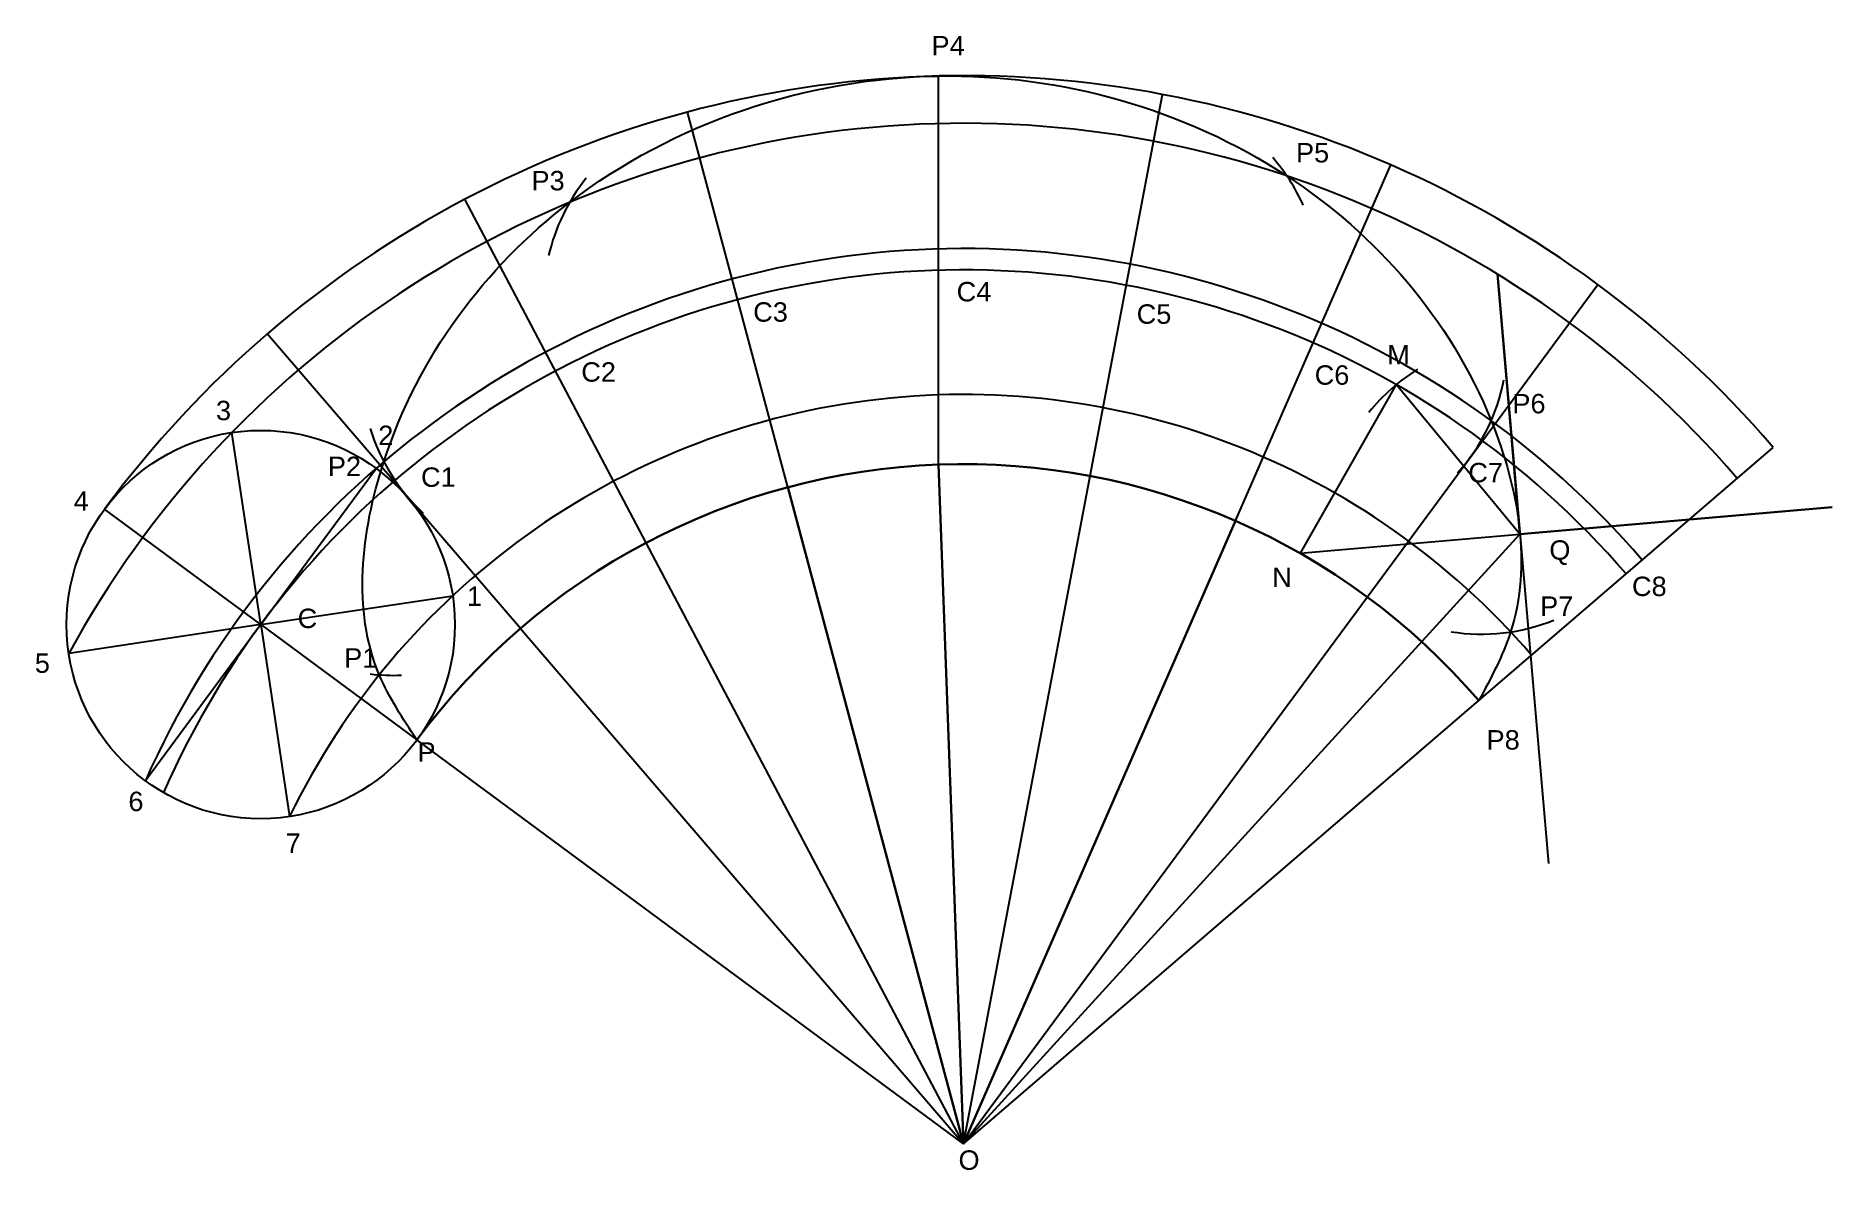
# Model space of a CAD drawing. Header units: millimetres. Extents: x 2179 to 3069, y 837 to 1653.
# Drawn here: x 2884.4 to 3069.4, y 837 to 953.9 of the extents above; entities that cross this region are included whole.
import ezdxf

# ---------------------------------------------------------------- set-up
doc = ezdxf.new("R2010")
doc.units = ezdxf.units.MM
doc.styles.get("Standard").update_dxf_attribs({"font": 'arial.ttf', "height": 3})

msp = doc.modelspace()

# ---------------------------------------------------------------- texts
for s, p in [('P4', (2976.642, 951.855)), ('P5', (3014.184, 940.822)), ('P3', (2935.441, 937.95)), ('C4', (2979.231, 926.514)), ('C3', (2958.277, 924.42)), ('C5', (2997.776, 924.21)), ('M', (3023.583, 920.018)), ('C2', (2940.57, 918.243)), ('C6', (3016.111, 917.929)), ('3', (2902.945, 914.279)), ('P6', (3036.471, 914.986)), ('2', (2919.656, 911.718)), ('P2', (2914.468, 908.519)), ('C1', (2924.065, 907.416)), ('C7', (3031.932, 907.879)), ('4', (2888.284, 904.957)), ('Q', (3040.277, 899.909)), ('N', (3011.727, 897.103)), ('C8', (3048.794, 896.166)), ('1', (2928.793, 895.152)), ('P7', (3039.329, 894.126)), ('C', (2911.352, 892.869)), ('5', (2884.285, 888.259)), ('P1', (2916.146, 888.792)), ('P', (2923.7, 879.105)), ('P8', (3033.815, 880.354)), ('6', (2893.923, 874.019)), ('7', (2910.121, 869.717)), ('O', (2979.425, 837.075))]:
    msp.add_text(s, height=2).set_placement(p)

# ---------------------------------------------------------------- blocks, each defined once
blk = doc.blocks.new('*U168')
blk.add_line((-8.04, 5.94), (8.04, -5.94))
blk = doc.blocks.new('*U169')
at = {"color": 0, "linetype": 'ByBlock', "lineweight": -2, "transparency": 16777216}
for p, rotation in [((2906.07, 1625.29), 134.9999999999999), ((2913.49, 1623.45), 90.00000000000001), ((2899.51, 1621.35), 180), ((2917.44, 1616.89), 45.00000000000002), ((2897.66, 1613.92), 224.9999999999999), ((2901.61, 1607.36), 269.9999999999999), ((2909.04, 1605.52), 314.9999999999999)]:
    blk.add_blockref('*U168', p, dxfattribs=dict(at, rotation=rotation))
blk.add_blockref('*U168', (2915.6, 1609.46), dxfattribs=at)

# ---------------------------------------------------------------- linework, layer by layer
for p, q in [((2977.352, 909.709), (2977.352, 949.726)), ((2992.982, 908.532), (3000.432, 947.832)), ((2961.852, 907.378), (2951.514, 946.019)), ((3007.958, 903.907), (3023.966, 940.564)), ((2947.26, 901.658), (2928.583, 937.03)), ((3037.257, 902.528), (3034.94, 929.316)), ((3034.94, 929.316), (3040.189, 868.619)), ((3021.529, 896.065), (3045.292, 928.241)), ((2934.305, 892.834), (2908.227, 923.163)), ((3024.516, 917.944), (3014.611, 900.569)), ((3037.257, 902.528), (3024.516, 917.944)), ((3024.516, 917.944), (3024.516, 917.944)), ((3033.016, 885.4), (3063.342, 911.483)), ((2979.944, 839.757), (2977.352, 909.709)), ((2977.352, 909.709), (2979.944, 839.757)), ((2979.944, 839.757), (2992.982, 908.532)), ((2979.944, 839.757), (2961.852, 907.378)), ((2961.852, 907.378), (2979.944, 839.757)), ((3037.257, 902.528), (3069.402, 905.307)), ((3069.402, 905.307), (3037.257, 902.528)), ((2979.944, 839.757), (3007.958, 903.907)), ((3007.958, 903.907), (2979.944, 839.757)), ((2979.944, 839.757), (2947.26, 901.658)), ((2979.944, 839.757), (3037.257, 902.528)), ((3014.611, 900.569), (3037.257, 902.528)), ((2979.944, 839.757), (3021.529, 896.065)), ((2934.305, 892.834), (2979.944, 839.757)), ((2979.944, 839.757), (3033.016, 885.4)), ((2979.944, 839.757), (2923.64, 881.348))]:
    msp.add_line(p, q)
msp.add_circle((2907.553, 893.232), 20)
for centre, radius, start, end in [((2979.944, 839.757), 110, 40.69668, 143.54668), ((2979.944, 839.757), 105.098, 40.69668, 151.27994), ((2996.707, 928.182), 20, 24.37061, 41.05707), ((2956.683, 926.699), 20, 141.26857, 166.92192), ((2979.944, 839.757), 92.195, 40.69668, 156.07549), ((2979.944, 839.757), 90, 40.69668, 156.30542), ((3037.257, 902.528), 20, 121.80276, 141.15461), ((3015.962, 922.235), 20, 317.99595, 349.00817), ((2979.944, 839.757), 77.165, 40.69668, 154.10707), ((2937.921, 919.344), 20, 197.176, 227.0698), ((3033.287, 912.244), 20, 260.99636, 291.90921), ((2921.266, 907.999), 20, 262.98672, 272.24995)]:
    msp.add_arc(centre, radius, start, end)
at = {"lineweight": 30}
msp.add_arc((2979.944, 839.757), 70, 40.69668, 143.54668, dxfattribs=at)
msp.add_spline([(2923.64, 881.348), (2919.763, 888.055), (2920.235, 910.006), (2939.367, 936.706), (2977.352, 949.726), (3013.236, 939.442), (3034.29, 914.231), (3036.296, 892.472), (3033.016, 885.4)], degree=3)

# ---------------------------------------------------------------- block references
msp.add_blockref('*U169', (0, -722.174))

msp.set_redraw_order([(e.dxf.handle, doc.entitydb.next_handle()) for e in msp.query("TEXT MTEXT ATTDEF DIMENSION ARC_DIMENSION")])  # texts and dimensions are drawn at this point

doc.saveas('drawing.dxf')
